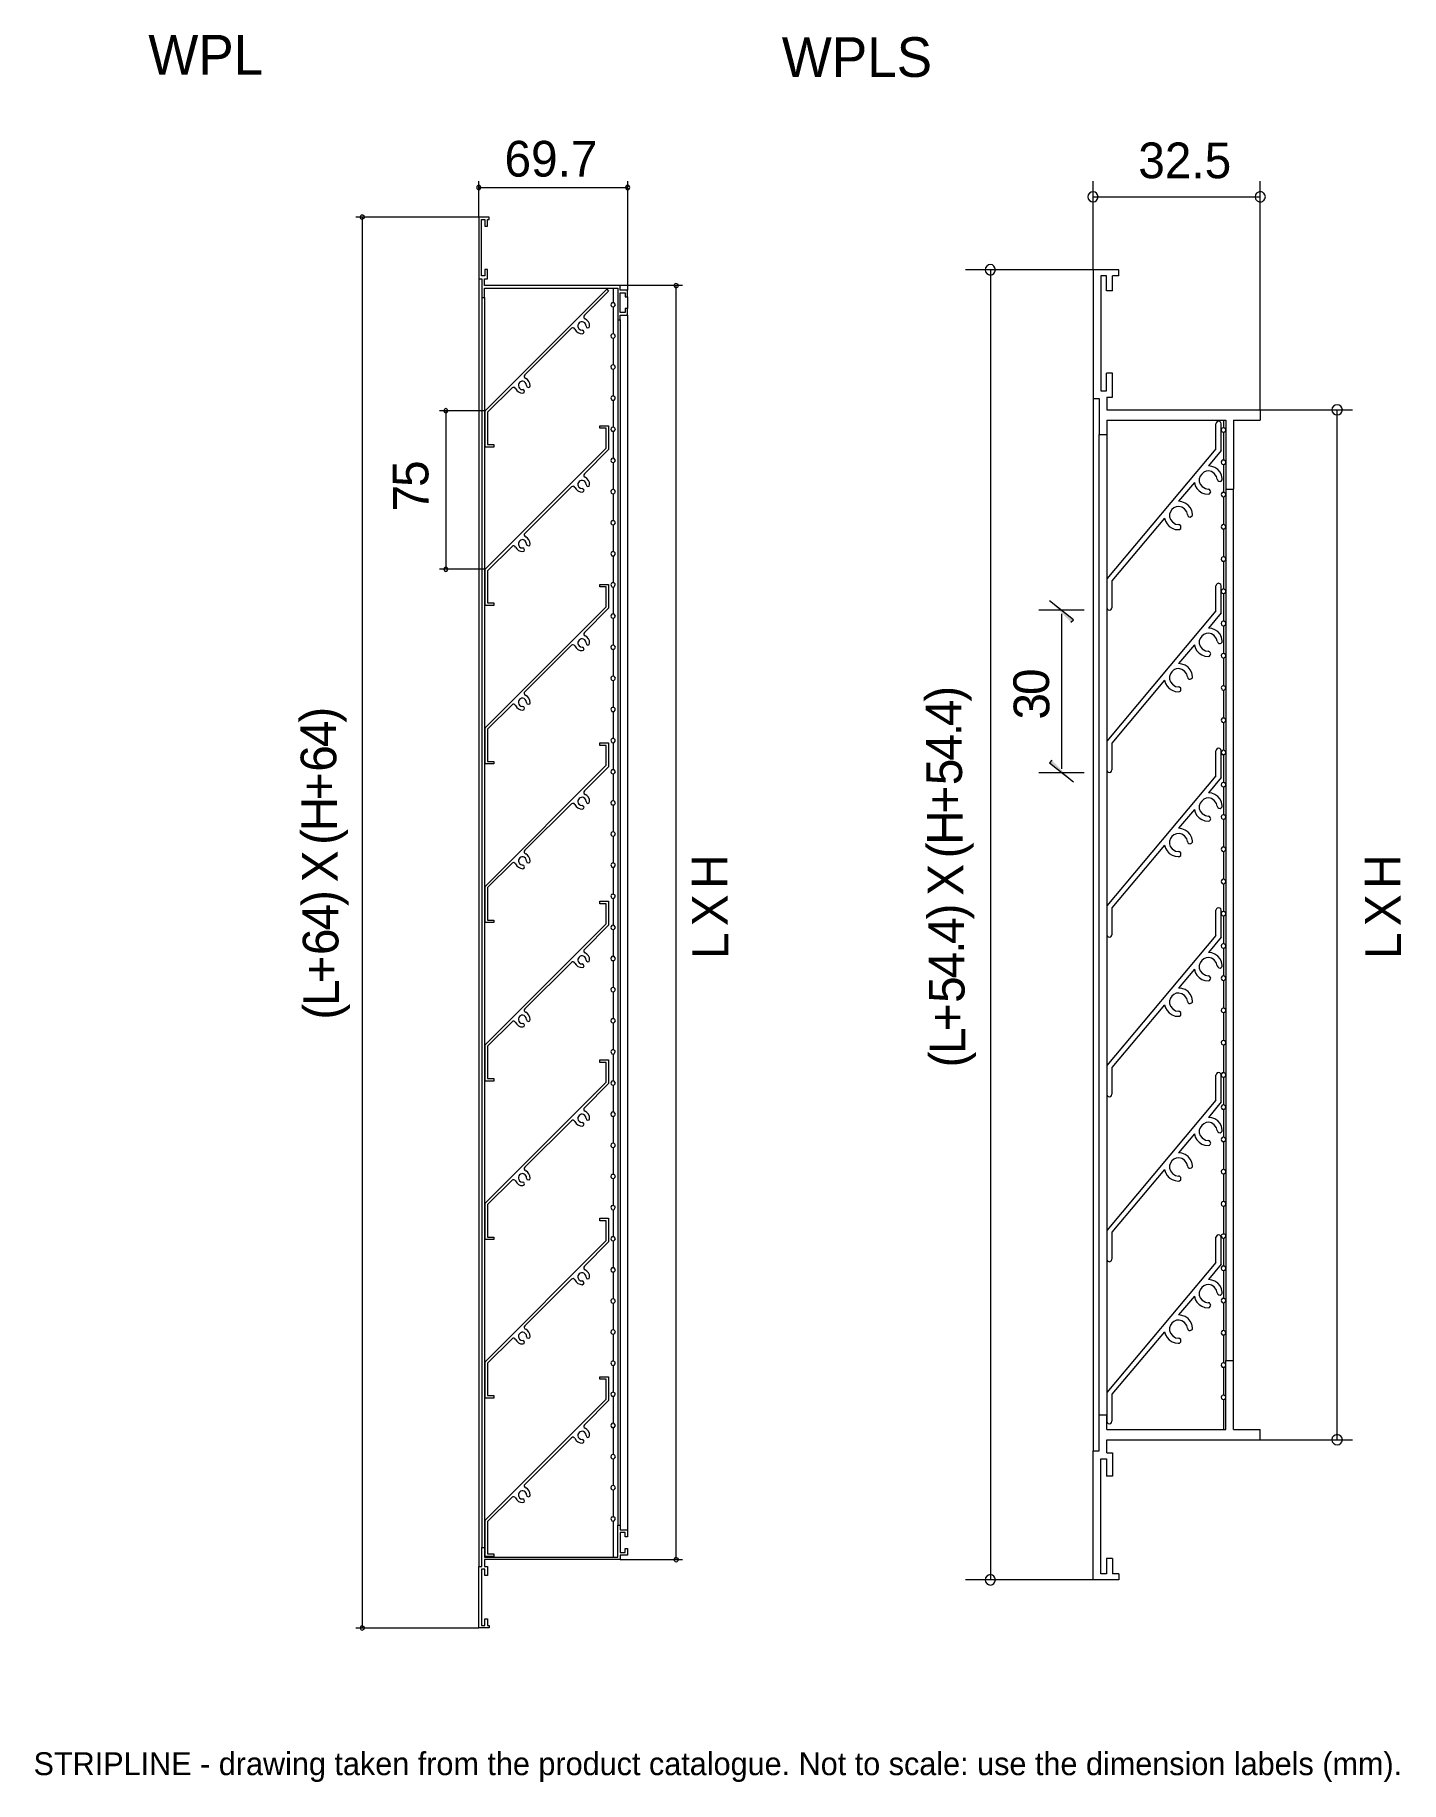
# Model space of a CAD drawing. Extents: x 0 to 239, y -13 to 292.
import ezdxf

# ---------------------------------------------------------------- set-up
doc = ezdxf.new("R2010")
doc.units = 0
for name, color, linetype in [('FILL', 8, 'Continuous'), ('GEOMETRY', 7, 'Continuous'), ('NOTE', 1, 'Continuous'), ('TEXT', 7, 'Continuous')]:
    doc.layers.add(name, color=color, linetype=linetype)

msp = doc.modelspace()

# ---------------------------------------------------------------- texts
at = {"layer": 'NOTE'}
msp.add_text('STRIPLINE - drawing taken from the product catalogue. Not to scale: use the dimension labels (mm).', height=4, dxfattribs=at).set_placement((0, -12))
at = {"layer": 'TEXT'}
for s, height, p in [('WPL', 6.936, (20.07, 285.3)), ('WPLS', 6.936, (130.84, 284.9)), ('69.7', 6.243, (82.36, 267.48)), ('32.5', 6.243, (193.19, 267.19))]:
    msp.add_text(s, height=height, dxfattribs=at).set_placement(p)
for s, p in [('5', (69.05, 213.22)), ('7', (69.1, 208.94)), ('0', (177.58, 176.84)), (')', (162.2, 175.66)), (')', (52.85, 172)), ('4', (162.25, 171.38)), ('3', (177.63, 172.55)), ('4', (52.9, 167.72)), ('.', (162.27, 169.65)), ('4', (162.32, 165.37)), ('6', (52.95, 163.43)), ('5', (162.37, 161.08)), ('+', (53.01, 158.45)), ('+', (162.43, 156.1)), ('H', (53.07, 153.01)), ('H', (162.49, 150.66)), ('(', (53.1, 150.64)), ('(', (162.52, 148.29)), ('X', (53.17, 144.1)), ('H', (121.33, 142.96)), ('X', (162.6, 141.75)), ('H', (239, 142.96)), (')', (53.22, 139.95)), ('X', (121.41, 136.42)), ('X', (239.07, 136.42)), ('4', (53.27, 135.67)), (')', (162.64, 137.6)), ('4', (162.69, 133.32)), ('6', (53.32, 131.38)), ('L', (121.47, 130.71)), ('L', (239.14, 130.71)), ('4', (162.76, 127.31)), ('.', (162.71, 131.59)), ('+', (53.38, 126.41)), ('L', (53.43, 122.46)), ('5', (162.81, 123.02)), ('(', (53.45, 120.09)), ('+', (162.87, 118.04)), ('L', (162.92, 114.1)), ('(', (162.95, 111.73))]:
    msp.add_text(s, height=6.24, rotation=90, dxfattribs=at).set_placement(p)

# ---------------------------------------------------------------- hatches: boundary and pattern name
at = {"layer": 'FILL'}
for points in [[(181.42, 189.55), (181.88, 190.01), (177.65, 193.33)], [(178.07, 165.43), (177.65, 164.97), (181.88, 161.65)]]:
    msp.add_hatch(color=7, dxfattribs=at).paths.add_polyline_path(points)

# ---------------------------------------------------------------- linework, layer by layer
at = {"layer": 'GEOMETRY', "lineweight": 13}
for points in [[(78.24, 265.55), (78.16, 265.74), (78.04, 265.9), (77.85, 265.94), (77.69, 265.9), (77.53, 265.74), (77.49, 265.55), (77.53, 265.39), (77.69, 265.24), (77.85, 265.19), (78.04, 265.24), (78.16, 265.39), (78.24, 265.55)], [(104.28, 265.55), (104.2, 265.74), (104.08, 265.9), (103.89, 265.94), (103.69, 265.9), (103.58, 265.74), (103.54, 265.55), (103.58, 265.39), (103.69, 265.24), (103.89, 265.19), (104.08, 265.24), (104.2, 265.39), (104.28, 265.55)], [(186.15, 263.95), (186.07, 264.3), (185.88, 264.56), (185.62, 264.75), (185.27, 264.83), (184.93, 264.75), (184.63, 264.56), (184.43, 264.3), (184.36, 263.95), (184.43, 263.61), (184.63, 263.31), (184.93, 263.12), (185.27, 263.04), (185.62, 263.12), (185.88, 263.31), (186.07, 263.61), (186.15, 263.95)], [(215.42, 263.95), (215.34, 264.3), (215.16, 264.56), (215.01, 264.66), (214.88, 264.74), (214.74, 264.79), (214.61, 264.82), (214.48, 264.83), (214.35, 264.81), (214.23, 264.78), (214.11, 264.72), (213.99, 264.64), (213.88, 264.55), (213.77, 264.43), (213.67, 264.3), (213.63, 263.95), (213.67, 263.61), (213.76, 263.47), (213.86, 263.35), (213.97, 263.24), (214.08, 263.16), (214.2, 263.1), (214.33, 263.06), (214.46, 263.04), (214.6, 263.05), (214.74, 263.08), (214.88, 263.13), (215.02, 263.21), (215.16, 263.31), (215.34, 263.61), (215.42, 263.95)], [(57.86, 260.39), (57.79, 260.58), (57.6, 260.71), (57.44, 260.76), (57.31, 260.73), (57.22, 260.65), (57.16, 260.54), (57.13, 260.4), (57.14, 260.27), (57.19, 260.15), (57.28, 260.07), (57.4, 260.03), (57.57, 260.07), (57.79, 260.19), (57.86, 260.39)], [(102.6, 248.42), (78.86, 248.42), (78.86, 249.63), (79.37, 249.63), (79.37, 251.23), (78.94, 251.23), (78.94, 250.1), (78.32, 250.1), (78.32, 259.96), (78.94, 259.96), (78.94, 258.78), (79.37, 258.78), (79.37, 259.96), (79.68, 259.96), (79.68, 260.39), (77.85, 260.39), (77.85, 249.63), (78.39, 249.63), (78.39, 246.31), (78.86, 246.31), (78.86, 247.99), (102.17, 247.99), (102.17, 242.44), (102.6, 242.44), (102.6, 243.22), (103.89, 243.22), (103.89, 244.43), (103.46, 244.43), (103.46, 243.69), (102.6, 243.69), (102.6, 247.17), (103.46, 247.17), (103.46, 246.46), (103.89, 246.46), (103.89, 247.64), (102.6, 247.64), (102.6, 248.42)], [(168.2, 251.19), (168.12, 251.53), (167.93, 251.83), (167.67, 252.02), (167.32, 252.1), (166.98, 252.02), (166.68, 251.83), (166.48, 251.53), (166.41, 251.19), (166.48, 250.84), (166.68, 250.54), (166.98, 250.34), (167.32, 250.27), (167.67, 250.34), (167.93, 250.54), (168.12, 250.84), (168.2, 251.19)], [(112.76, 248.42), (112.72, 248.62), (112.51, 248.74), (112.33, 248.77), (112.2, 248.74), (112.1, 248.66), (112.04, 248.55), (112.02, 248.42), (112.04, 248.29), (112.1, 248.18), (112.2, 248.1), (112.34, 248.07), (112.51, 248.11), (112.72, 248.23), (112.76, 248.42)], [(72.45, 226.52), (72.41, 226.72), (72.29, 226.84), (72.1, 226.91), (71.9, 226.84), (71.79, 226.72), (71.75, 226.52), (71.79, 226.33), (71.9, 226.21), (72.1, 226.17), (72.29, 226.21), (72.41, 226.33), (72.45, 226.52)], [(228.88, 226.67), (228.8, 227.02), (228.61, 227.32), (228.31, 227.52), (227.96, 227.59), (227.62, 227.52), (227.31, 227.32), (227.12, 227.02), (227.05, 226.67), (227.12, 226.33), (227.31, 226.07), (227.62, 225.88), (227.96, 225.8), (228.31, 225.88), (228.61, 226.07), (228.8, 226.33), (228.88, 226.67)], [(72.45, 198.84), (72.41, 199), (72.29, 199.15), (72.1, 199.19), (71.9, 199.15), (71.79, 199), (71.75, 198.84), (71.79, 198.64), (71.9, 198.48), (72.1, 198.45), (72.29, 198.48), (72.41, 198.64), (72.45, 198.84)], [(228.88, 46.62), (228.8, 47.01), (228.61, 47.27), (228.31, 47.46), (227.96, 47.54), (227.62, 47.46), (227.31, 47.27), (227.12, 47.01), (227.05, 46.62), (227.12, 46.28), (227.31, 46.02), (227.62, 45.82), (227.96, 45.75), (228.31, 45.82), (228.61, 46.02), (228.8, 46.28), (228.88, 46.62)], [(102.6, 25.69), (78.86, 25.69), (78.86, 24.48), (79.37, 24.48), (79.37, 22.88), (78.94, 22.88), (78.94, 24.01), (78.32, 24.01), (78.32, 14.16), (78.94, 14.16), (78.94, 15.33), (79.37, 15.33), (79.37, 14.16), (79.68, 14.16), (79.68, 13.73), (77.85, 13.73), (77.85, 24.48), (78.39, 24.48), (78.39, 27.8), (78.86, 27.8), (78.86, 26.13), (102.17, 26.13), (102.17, 31.68), (102.6, 31.68), (102.6, 30.89), (103.89, 30.89), (103.89, 29.68), (103.46, 29.68), (103.46, 30.42), (102.6, 30.42), (102.6, 26.94), (103.46, 26.94), (103.46, 27.65), (103.89, 27.65), (103.89, 26.47), (102.6, 26.47), (102.6, 25.69)], [(112.76, 25.69), (112.72, 25.89), (112.5, 26.01), (112.31, 26.04), (112.18, 26.01), (112.09, 25.92), (112.04, 25.81), (112.03, 25.67), (112.05, 25.54), (112.12, 25.42), (112.22, 25.35), (112.36, 25.32), (112.53, 25.36), (112.72, 25.5), (112.76, 25.69)], [(168.2, 22.16), (168.12, 22.5), (167.93, 22.8), (167.67, 22.99), (167.32, 23.07), (166.98, 22.99), (166.68, 22.8), (166.48, 22.5), (166.41, 22.16), (166.48, 21.81), (166.68, 21.5), (166.98, 21.31), (167.32, 21.24), (167.67, 21.31), (167.93, 21.5), (168.12, 21.81), (168.2, 22.16)], [(57.86, 13.73), (57.79, 13.92), (57.58, 14.05), (57.41, 14.08), (57.28, 14.05), (57.2, 13.97), (57.15, 13.85), (57.13, 13.71), (57.16, 13.58), (57.22, 13.46), (57.31, 13.38), (57.44, 13.36), (57.6, 13.4), (57.79, 13.53), (57.86, 13.73)]]:
    msp.add_lwpolyline(points, close=True, dxfattribs=at)
for points in [[(77.85, 260.39), (77.85, 266.68)], [(103.89, 266.68), (103.89, 247.64)], [(185.27, 251.19), (185.27, 266.66)], [(214.51, 226.67), (214.51, 266.66)], [(77.85, 265.55), (103.89, 265.55)], [(185.27, 263.95), (214.51, 263.95)], [(77.85, 260.39), (56.38, 260.39)], [(57.47, 260.39), (57.47, 13.73)], [(185.27, 251.19), (162.98, 251.19)], [(167.32, 251.19), (167.32, 22.16)], [(189.77, 251.19), (185.27, 251.19)], [(185.27, 251.19), (185.27, 228.66)], [(189.77, 250.12), (189.77, 251.19)], [(77.85, 249.63), (77.85, 24.48)], [(84.26, 230.43), (84.18, 230.59), (83.99, 230.63), (83.83, 230.63), (83.67, 230.55), (79.41, 226.29), (79.41, 220.62), (80.47, 220.62), (80.47, 220.19), (78.98, 220.19), (78.98, 226.52), (100.25, 247.79), (100.56, 247.44)], [(100.56, 247.44), (96.34, 243.22), (96.22, 243.06), (96.22, 242.87), (96.3, 242.71), (96.46, 242.6)], [(101.35, 247.99), (101.35, 245.45)], [(113.51, 248.42), (102.6, 248.42)], [(112.37, 25.69), (112.37, 248.42)], [(186.61, 250.12), (186.61, 230.03)], [(187.6, 250.12), (186.61, 250.12)], [(187.6, 247.49), (187.6, 250.12)], [(188.66, 247.49), (187.6, 247.49)], [(188.66, 247.49), (188.66, 250.12)], [(189.77, 250.12), (188.67, 250.12)], [(78.39, 246.31), (78.39, 27.8)], [(78.86, 246.31), (78.86, 27.8)], [(101.35, 244.7), (101.54, 244.75), (101.66, 244.86), (101.74, 245.06), (101.66, 245.25), (101.54, 245.41), (101.35, 245.45), (101.15, 245.41), (101.03, 245.25), (100.95, 245.06), (101.03, 244.86), (101.15, 244.75), (101.35, 244.7), (101.35, 240.01)], [(103.89, 246.46), (103.89, 244.43)], [(96.61, 241.34), (96.57, 241.62), (96.4, 241.88), (96.19, 242.03), (95.98, 242.1), (95.77, 242.08), (95.57, 242.01), (95.4, 241.88), (95.27, 241.71), (95.19, 241.51), (95.17, 241.29), (95.23, 241.08), (95.38, 240.87), (95.64, 240.68), (95.91, 240.64)], [(97.24, 241.3), (97.2, 241.73), (97.05, 242.09), (96.77, 242.4), (96.46, 242.6)], [(96.61, 241.34), (96.69, 241.11), (96.93, 241.03), (97.16, 241.11), (97.24, 241.3)], [(102.17, 242.44), (102.17, 31.68)], [(102.6, 242.44), (102.6, 30.89)], [(103.89, 243.22), (103.89, 30.89)], [(94.66, 240.83), (94.54, 240.95), (94.39, 241.03), (94.23, 241.03), (94.07, 240.95), (85.94, 232.82), (85.82, 232.66), (85.82, 232.47), (85.9, 232.31), (86.06, 232.19)], [(94.66, 240.83), (94.89, 240.48), (95.17, 240.21), (95.56, 240.05), (95.95, 240.01)], [(95.95, 240.01), (96.18, 240.13), (96.26, 240.33), (96.14, 240.56), (95.91, 240.64)], [(101.35, 239.23), (101.54, 239.31), (101.66, 239.43), (101.74, 239.62), (101.66, 239.82), (101.54, 239.94), (101.35, 240.01), (101.15, 239.94), (101.03, 239.82), (100.95, 239.62), (101.03, 239.43), (101.15, 239.31), (101.35, 239.23), (101.35, 234.54)], [(86.84, 230.9), (86.8, 231.33), (86.64, 231.68), (86.37, 232), (86.06, 232.19)], [(101.35, 233.8), (101.54, 233.87), (101.66, 233.99), (101.74, 234.19), (101.66, 234.38), (101.54, 234.5), (101.35, 234.54), (101.15, 234.5), (101.03, 234.38), (100.95, 234.19), (101.03, 233.99), (101.15, 233.87), (101.35, 233.8), (101.35, 229.11)], [(187.6, 230.03), (187.6, 233.08)], [(188.66, 233.08), (187.6, 233.08)], [(188.66, 228.93), (188.66, 233.08)], [(84.26, 230.43), (84.49, 230.08), (84.81, 229.85), (85.16, 229.66), (85.55, 229.61)], [(86.21, 230.94), (86.17, 231.22), (85.99, 231.48), (85.78, 231.64), (85.57, 231.7), (85.36, 231.69), (85.17, 231.61), (85, 231.47), (84.88, 231.3), (84.8, 231.1), (84.79, 230.88), (84.85, 230.66), (84.99, 230.46), (85.24, 230.28), (85.55, 230.24)], [(85.55, 229.61), (85.78, 229.73), (85.86, 229.97), (85.75, 230.16), (85.55, 230.24)], [(86.21, 230.94), (86.29, 230.71), (86.53, 230.63), (86.76, 230.71), (86.84, 230.9)], [(101.35, 228.36), (101.54, 228.4), (101.68, 228.61), (101.72, 228.79), (101.69, 228.92), (101.61, 229.02), (101.49, 229.08), (101.35, 229.09), (101.21, 229.08), (101.09, 229.02), (101, 228.92), (100.97, 228.79), (101.02, 228.61), (101.15, 228.4), (101.35, 228.36), (101.35, 223.67)], [(186.61, 230.03), (187.6, 230.03)], [(78.98, 226.52), (71, 226.52)], [(72.1, 226.52), (72.1, 198.84)], [(185.27, 228.66), (186.34, 228.66)], [(185.27, 228.66), (185.27, 44.68)], [(186.34, 228.66), (186.34, 222.37)], [(187.67, 228.93), (188.66, 228.93)], [(187.67, 228.93), (187.67, 226.67)], [(187.67, 226.67), (214.51, 226.67)], [(214.51, 226.67), (214.51, 224.89)], [(214.51, 226.67), (230.67, 226.67)], [(227.96, 46.62), (227.96, 226.67)], [(84.26, 202.71), (84.18, 202.87), (83.99, 202.95), (83.83, 202.95), (83.67, 202.83), (79.41, 198.56), (79.41, 192.94), (80.47, 192.94), (80.47, 192.47), (78.98, 192.47), (78.98, 198.84), (100.13, 219.99), (100.13, 223.47), (99.04, 223.47), (99.04, 223.9), (100.56, 223.9), (100.56, 219.76), (96.34, 215.5)], [(101.35, 222.93), (101.54, 222.97), (101.66, 223.12), (101.74, 223.28), (101.66, 223.47), (101.54, 223.63), (101.35, 223.67), (101.15, 223.63), (101.03, 223.47), (100.95, 223.28), (101.03, 223.12), (101.15, 222.97), (101.35, 222.93), (101.35, 218.23)], [(187.67, 224.89), (208.49, 224.89)], [(187.67, 224.89), (187.67, 222.37)], [(207.69, 224.27), (207.61, 224.5), (207.45, 224.66), (207.23, 224.73), (207, 224.66), (206.85, 224.5), (206.77, 224.27)], [(206.77, 219.89), (206.77, 224.27)], [(207.69, 219.59), (207.69, 224.27)], [(208.07, 222.79), (208.25, 222.83), (208.41, 222.98), (208.49, 223.17), (208.41, 223.36), (208.25, 223.52), (208.07, 223.55), (207.88, 223.52), (207.76, 223.36), (207.69, 223.17), (207.76, 222.98), (207.88, 222.83), (208.07, 222.79), (208.07, 217.91)], [(208.07, 224.89), (208.07, 223.55)], [(208.49, 224.89), (208.49, 212.84)], [(209.82, 224.89), (214.51, 224.89)], [(209.82, 224.89), (209.82, 212.84)], [(186.34, 222.37), (187.67, 222.37)], [(186.34, 50.97), (186.34, 222.37)], [(187.67, 222.37), (187.67, 50.97)], [(101.35, 217.49), (101.54, 217.53), (101.66, 217.65), (101.74, 217.84), (101.66, 218.04), (101.54, 218.19), (101.35, 218.23), (101.15, 218.19), (101.03, 218.04), (100.95, 217.84), (101.03, 217.65), (101.15, 217.53), (101.35, 217.49), (101.35, 212.8)], [(206.77, 219.89), (187.67, 197.14)], [(207.69, 219.59), (205.44, 216.88)], [(207.87, 214.67), (207.76, 215.28), (207.49, 215.82), (207.07, 216.27), (206.58, 216.61), (206.05, 216.81), (205.44, 216.88)], [(208.07, 217.15), (208.25, 217.19), (208.41, 217.34), (208.49, 217.53), (208.41, 217.72), (208.25, 217.87), (208.07, 217.91), (207.88, 217.87), (207.76, 217.72), (207.69, 217.53), (207.76, 217.34), (207.88, 217.19), (208.07, 217.15), (208.07, 212.27)], [(96.61, 213.62), (96.57, 213.93), (96.4, 214.17), (96.21, 214.31), (95.99, 214.37), (95.78, 214.36), (95.58, 214.29), (95.41, 214.16), (95.27, 214), (95.19, 213.81), (95.17, 213.6), (95.23, 213.39), (95.38, 213.19), (95.64, 213), (95.91, 212.95)], [(96.34, 215.5), (96.22, 215.34), (96.22, 215.18), (96.3, 214.99), (96.46, 214.91)], [(97.24, 213.62), (97.2, 214.01), (97.05, 214.36), (96.77, 214.68), (96.46, 214.91)], [(203, 213.98), (200.21, 210.71)], [(203, 213.98), (203.15, 213.41), (203.45, 212.96), (203.83, 212.54), (204.29, 212.19), (204.83, 212), (205.4, 211.93)], [(207, 214.6), (206.85, 215.05), (206.45, 215.59), (206, 215.91), (205.53, 216.03), (205.07, 215.97), (204.65, 215.78), (204.29, 215.47), (204.02, 215.09), (203.86, 214.65), (203.85, 214.18), (204, 213.72), (204.36, 213.29), (204.94, 212.92), (205.4, 212.84)], [(207, 214.6), (207.07, 214.37), (207.27, 214.21), (207.49, 214.17), (207.69, 214.25), (207.84, 214.44), (207.87, 214.67)], [(94.66, 213.11), (94.54, 213.27), (94.39, 213.35), (94.23, 213.31), (94.07, 213.23), (85.94, 205.1), (85.82, 204.94), (85.82, 204.78), (85.9, 204.59), (86.06, 204.51)], [(94.66, 213.11), (94.89, 212.8), (95.17, 212.52), (95.56, 212.37), (95.95, 212.33)], [(95.95, 212.33), (96.18, 212.4), (96.26, 212.64), (96.14, 212.84), (95.91, 212.95)], [(96.61, 213.62), (96.69, 213.42), (96.93, 213.31), (97.16, 213.38), (97.24, 213.62)], [(101.35, 212.02), (101.54, 212.09), (101.66, 212.21), (101.74, 212.41), (101.66, 212.6), (101.54, 212.72), (101.35, 212.8), (101.15, 212.72), (101.03, 212.6), (100.95, 212.41), (101.03, 212.21), (101.15, 212.09), (101.35, 212.02), (101.35, 207.32)], [(205.4, 211.93), (205.63, 212), (205.78, 212.16), (205.86, 212.38), (205.78, 212.61), (205.63, 212.77), (205.4, 212.84)], [(208.07, 211.51), (208.25, 211.55), (208.41, 211.7), (208.49, 211.89), (208.41, 212.08), (208.25, 212.23), (208.07, 212.27), (207.88, 212.23), (207.76, 212.08), (207.69, 211.89), (207.76, 211.7), (207.88, 211.55), (208.07, 211.51), (208.07, 206.63)], [(208.49, 212.84), (209.82, 212.84)], [(208.49, 212.84), (208.49, 60.5)], [(209.82, 60.5), (209.82, 212.84)], [(197.77, 207.77), (188.59, 196.8)], [(197.77, 207.77), (197.93, 207.24), (198.23, 206.75), (198.61, 206.33), (199.11, 206.02), (199.64, 205.79), (200.18, 205.76), (200.41, 205.79), (200.6, 205.94), (200.63, 206.17), (200.6, 206.4), (200.41, 206.59), (200.21, 206.63)], [(201.78, 208.38), (201.66, 208.84), (201.24, 209.38), (200.78, 209.69), (200.3, 209.81), (199.84, 209.76), (199.42, 209.57), (199.06, 209.28), (198.8, 208.89), (198.65, 208.46), (198.64, 207.99), (198.8, 207.53), (199.15, 207.09), (199.72, 206.71), (200.21, 206.63)], [(202.69, 208.46), (202.54, 209.07), (202.27, 209.6), (201.89, 210.06), (201.39, 210.4), (200.82, 210.63), (200.21, 210.71)], [(201.78, 208.38), (201.85, 208.16), (202.04, 208), (202.27, 207.96), (202.5, 208.08), (202.65, 208.23), (202.69, 208.46)], [(101.35, 206.58), (101.54, 206.66), (101.66, 206.78), (101.74, 206.97), (101.66, 207.17), (101.54, 207.28), (101.35, 207.32), (101.15, 207.28), (101.03, 207.17), (100.95, 206.97), (101.03, 206.78), (101.15, 206.66), (101.35, 206.58), (101.35, 201.89)], [(208.07, 205.87), (208.25, 205.91), (208.41, 206.06), (208.49, 206.25), (208.41, 206.44), (208.25, 206.59), (208.07, 206.63), (207.88, 206.59), (207.76, 206.44), (207.69, 206.25), (207.76, 206.06), (207.88, 205.91), (208.07, 205.87), (208.07, 200.99)], [(84.26, 202.71), (84.49, 202.4), (84.81, 202.12), (85.16, 201.97), (85.55, 201.93)], [(86.21, 203.22), (86.17, 203.53), (85.98, 203.79), (85.78, 203.94), (85.56, 204), (85.36, 203.98), (85.17, 203.89), (85, 203.76), (84.88, 203.59), (84.81, 203.39), (84.79, 203.18), (84.85, 202.96), (85, 202.77), (85.24, 202.59), (85.55, 202.55)], [(85.55, 201.93), (85.78, 202.01), (85.86, 202.24), (85.75, 202.48), (85.55, 202.55)], [(86.84, 203.22), (86.8, 203.61), (86.64, 203.96), (86.37, 204.28), (86.06, 204.51)], [(86.21, 203.22), (86.29, 203.02), (86.53, 202.9), (86.76, 202.98), (86.84, 203.22)], [(101.35, 201.15), (101.54, 201.19), (101.68, 201.4), (101.72, 201.57), (101.69, 201.7), (101.61, 201.8), (101.49, 201.86), (101.35, 201.88), (101.21, 201.86), (101.09, 201.8), (101, 201.71), (100.97, 201.57), (101.02, 201.4), (101.15, 201.19), (101.35, 201.15), (101.35, 196.45)], [(78.98, 198.84), (71, 198.84)], [(208.07, 200.23), (208.25, 200.26), (208.41, 200.41), (208.49, 200.61), (208.41, 200.8), (208.25, 200.95), (208.07, 200.99), (207.88, 200.95), (207.76, 200.8), (207.69, 200.61), (207.76, 200.41), (207.88, 200.26), (208.07, 200.23), (208.07, 195.39)], [(84.26, 175.03), (84.18, 175.14), (83.99, 175.22), (83.83, 175.22), (83.67, 175.14), (79.41, 170.88), (79.41, 165.21), (80.47, 165.21), (80.47, 164.78), (78.98, 164.78), (78.98, 171.12), (100.13, 192.27), (100.13, 195.75), (99.04, 195.75), (99.04, 196.18), (100.56, 196.18), (100.56, 192.03), (96.34, 187.77)], [(101.35, 195.71), (101.54, 195.75), (101.67, 195.96), (101.72, 196.14), (101.69, 196.27), (101.6, 196.37), (101.49, 196.43), (101.35, 196.45), (101.21, 196.43), (101.09, 196.37), (101, 196.27), (100.98, 196.14), (101.02, 195.96), (101.15, 195.75), (101.35, 195.71), (101.35, 191.02)], [(187.67, 197.14), (187.67, 192.11)], [(188.59, 196.8), (188.59, 192.11)], [(207.69, 195.92), (207.61, 196.15), (207.45, 196.3), (207.23, 196.38), (207, 196.3), (206.85, 196.15), (206.77, 195.92)], [(206.77, 191.53), (206.77, 195.92)], [(207.69, 191.23), (207.69, 195.92)], [(181.42, 189.55), (181.88, 190.01), (177.65, 193.33)], [(208.07, 194.59), (208.25, 194.62), (208.41, 194.78), (208.49, 194.97), (208.41, 195.16), (208.25, 195.31), (208.07, 195.39), (207.88, 195.31), (207.76, 195.16), (207.69, 194.97), (207.76, 194.78), (207.88, 194.62), (208.07, 194.59), (208.07, 189.75)], [(101.35, 190.27), (101.54, 190.32), (101.66, 190.47), (101.74, 190.63), (101.66, 190.82), (101.54, 190.98), (101.35, 191.02), (101.15, 190.98), (101.03, 190.82), (100.95, 190.63), (101.03, 190.47), (101.15, 190.32), (101.35, 190.27), (101.35, 185.58)], [(183.71, 191.65), (175.82, 191.65)], [(179.74, 191.04), (179.74, 163.94)], [(187.67, 192.11), (187.75, 191.88), (187.9, 191.73), (188.13, 191.65), (188.36, 191.73), (188.51, 191.88), (188.59, 192.11)], [(206.77, 191.53), (187.67, 168.78)], [(207.69, 191.23), (205.44, 188.53)], [(208.07, 188.94), (208.25, 189.02), (208.41, 189.13), (208.49, 189.33), (208.41, 189.55), (208.25, 189.67), (208.07, 189.75), (207.88, 189.67), (207.76, 189.55), (207.69, 189.33), (207.76, 189.13), (207.88, 189.02), (208.07, 188.94), (208.07, 184.1)], [(96.61, 185.94), (96.57, 186.21), (96.39, 186.46), (96.19, 186.61), (95.98, 186.67), (95.77, 186.65), (95.57, 186.57), (95.4, 186.44), (95.27, 186.27), (95.19, 186.07), (95.18, 185.86), (95.24, 185.65), (95.39, 185.45), (95.64, 185.27), (95.91, 185.23)], [(96.34, 187.77), (96.22, 187.62), (96.22, 187.46), (96.3, 187.3), (96.46, 187.19)], [(97.24, 185.9), (97.2, 186.29), (97.05, 186.68), (96.77, 186.99), (96.46, 187.19)], [(207, 186.24), (206.85, 186.69), (206.45, 187.24), (206, 187.55), (205.53, 187.67), (205.08, 187.62), (204.65, 187.42), (204.29, 187.12), (204.02, 186.73), (203.86, 186.29), (203.85, 185.82), (204, 185.36), (204.36, 184.93), (204.94, 184.56), (205.4, 184.48)], [(207.87, 186.32), (207.76, 186.92), (207.49, 187.46), (207.07, 187.92), (206.58, 188.26), (206.05, 188.45), (205.44, 188.52)], [(94.66, 185.43), (94.54, 185.55), (94.39, 185.62), (94.23, 185.62), (94.07, 185.55), (85.94, 177.37), (85.82, 177.26), (85.82, 177.06), (85.9, 176.9), (86.06, 176.78)], [(94.66, 185.43), (94.89, 185.08), (95.17, 184.8), (95.56, 184.65), (95.95, 184.6)], [(95.95, 184.6), (96.18, 184.68), (96.26, 184.92), (96.14, 185.15), (95.91, 185.23)], [(96.61, 185.94), (96.69, 185.7), (96.93, 185.58), (97.16, 185.7), (97.24, 185.9)], [(101.35, 184.84), (101.54, 184.88), (101.66, 185), (101.74, 185.19), (101.66, 185.39), (101.54, 185.51), (101.35, 185.58), (101.15, 185.51), (101.03, 185.39), (100.95, 185.19), (101.03, 185), (101.15, 184.88), (101.35, 184.84), (101.35, 180.15)], [(203, 185.63), (200.21, 182.35)], [(203, 185.63), (203.15, 185.06), (203.45, 184.56), (203.83, 184.18), (204.29, 183.84), (204.83, 183.65), (205.4, 183.57)], [(205.4, 183.57), (205.63, 183.64), (205.78, 183.8), (205.86, 184.03), (205.78, 184.26), (205.63, 184.41), (205.4, 184.48)], [(207, 186.24), (207.07, 186.01), (207.27, 185.86), (207.49, 185.82), (207.69, 185.89), (207.84, 186.09), (207.87, 186.32)], [(208.07, 183.31), (208.25, 183.38), (208.41, 183.49), (208.49, 183.72), (208.41, 183.91), (208.25, 184.03), (208.07, 184.1), (207.88, 184.03), (207.76, 183.91), (207.69, 183.72), (207.76, 183.49), (207.88, 183.38), (208.07, 183.31), (208.07, 178.46)], [(201.78, 180.02), (201.66, 180.48), (201.24, 181.02), (200.78, 181.33), (200.3, 181.45), (199.84, 181.41), (199.42, 181.22), (199.06, 180.92), (198.8, 180.54), (198.65, 180.1), (198.64, 179.63), (198.8, 179.17), (199.15, 178.73), (199.72, 178.35), (200.21, 178.28)], [(202.69, 180.1), (202.54, 180.71), (202.27, 181.25), (201.89, 181.7), (201.39, 182.04), (200.82, 182.24), (200.21, 182.35)], [(101.35, 179.37), (101.54, 179.44), (101.66, 179.56), (101.74, 179.76), (101.66, 179.95), (101.54, 180.07), (101.35, 180.15), (101.15, 180.07), (101.03, 179.95), (100.95, 179.76), (101.03, 179.56), (101.15, 179.44), (101.35, 179.37), (101.35, 174.67)], [(197.77, 179.42), (188.59, 168.44)], [(197.77, 179.42), (197.93, 178.88), (198.23, 178.39), (198.61, 177.97), (199.11, 177.66), (199.64, 177.44), (200.18, 177.4), (200.41, 177.44), (200.6, 177.59), (200.63, 177.81), (200.6, 178.04), (200.41, 178.23), (200.21, 178.28)], [(201.78, 180.02), (201.85, 179.8), (202.04, 179.64), (202.27, 179.61), (202.5, 179.72), (202.65, 179.87), (202.69, 180.1)], [(208.07, 177.66), (208.25, 177.73), (208.42, 177.93), (208.48, 178.09), (208.46, 178.22), (208.38, 178.33), (208.25, 178.39), (208.11, 178.43), (207.96, 178.42), (207.83, 178.37), (207.73, 178.28), (207.7, 178.15), (207.74, 177.96), (207.88, 177.73), (208.07, 177.66), (208.07, 172.82)], [(84.26, 175.03), (84.49, 174.67), (84.81, 174.4), (85.16, 174.24), (85.55, 174.2)], [(86.21, 175.53), (86.17, 175.81), (85.98, 176.07), (85.77, 176.22), (85.56, 176.28), (85.35, 176.27), (85.16, 176.19), (85, 176.06), (84.88, 175.88), (84.8, 175.68), (84.79, 175.47), (84.85, 175.26), (85, 175.05), (85.24, 174.87), (85.55, 174.83)], [(85.55, 174.2), (85.78, 174.32), (85.86, 174.52), (85.75, 174.75), (85.55, 174.83)], [(86.84, 175.49), (86.8, 175.89), (86.64, 176.28), (86.37, 176.59), (86.06, 176.78)], [(86.21, 175.53), (86.29, 175.3), (86.53, 175.22), (86.76, 175.3), (86.84, 175.49)], [(101.35, 173.93), (101.54, 173.97), (101.68, 174.18), (101.73, 174.35), (101.7, 174.49), (101.61, 174.59), (101.49, 174.65), (101.35, 174.66), (101.2, 174.65), (101.08, 174.59), (100.99, 174.49), (100.96, 174.36), (101.01, 174.18), (101.15, 173.97), (101.35, 173.93), (101.35, 169.24)], [(208.07, 172.06), (208.25, 172.1), (208.41, 172.25), (208.49, 172.44), (208.41, 172.63), (208.25, 172.79), (208.07, 172.82), (207.88, 172.79), (207.76, 172.63), (207.69, 172.44), (207.76, 172.25), (207.88, 172.1), (208.07, 172.06), (208.07, 167.18)], [(84.26, 147.3), (84.18, 147.46), (83.99, 147.54), (83.83, 147.5), (83.67, 147.42), (79.41, 143.16), (79.41, 137.49), (80.47, 137.49), (80.47, 137.05), (78.98, 137.05), (78.98, 143.39), (100.13, 164.55), (100.13, 168.03), (99.04, 168.03), (99.04, 168.49), (100.56, 168.49), (100.56, 164.31), (96.34, 160.09)], [(101.35, 168.49), (101.54, 168.54), (101.68, 168.75), (101.72, 168.92), (101.69, 169.05), (101.61, 169.15), (101.49, 169.21), (101.35, 169.23), (101.21, 169.21), (101.09, 169.15), (101, 169.06), (100.97, 168.92), (101.02, 168.75), (101.15, 168.54), (101.35, 168.49), (101.35, 163.8)], [(187.67, 168.78), (187.67, 163.75)], [(188.59, 168.44), (188.59, 163.75)], [(178.07, 165.43), (177.65, 164.97), (181.88, 161.65)], [(207.69, 167.11), (207.61, 167.33), (207.45, 167.49), (207.23, 167.57), (207, 167.49), (206.85, 167.33), (206.77, 167.11)], [(206.77, 162.72), (206.77, 167.11)], [(208.07, 166.42), (208.25, 166.46), (208.41, 166.61), (208.49, 166.8), (208.41, 166.99), (208.25, 167.14), (208.07, 167.18), (207.88, 167.14), (207.76, 166.99), (207.69, 166.8), (207.76, 166.61), (207.88, 166.46), (208.07, 166.42), (208.07, 161.54)], [(207.69, 162.41), (207.69, 167.1)], [(101.35, 163.06), (101.54, 163.1), (101.66, 163.25), (101.74, 163.41), (101.66, 163.61), (101.54, 163.76), (101.35, 163.8), (101.15, 163.76), (101.03, 163.61), (100.95, 163.41), (101.03, 163.25), (101.15, 163.1), (101.35, 163.06), (101.35, 158.37)], [(175.82, 163.29), (183.71, 163.29)], [(187.67, 163.75), (187.75, 163.52), (187.9, 163.37), (188.13, 163.29), (188.36, 163.37), (188.51, 163.52), (188.59, 163.75)], [(206.77, 162.72), (187.67, 139.97)], [(207.69, 162.41), (205.44, 159.75)], [(96.61, 158.21), (96.57, 158.49), (96.4, 158.75), (96.2, 158.9), (95.99, 158.97), (95.78, 158.95), (95.58, 158.87), (95.4, 158.74), (95.27, 158.57), (95.18, 158.37), (95.17, 158.16), (95.23, 157.95), (95.38, 157.75), (95.64, 157.59), (95.91, 157.51)], [(96.34, 160.09), (96.22, 159.93), (96.22, 159.74), (96.3, 159.58), (96.46, 159.46)], [(97.24, 158.21), (97.2, 158.6), (97.05, 158.96), (96.77, 159.27), (96.46, 159.46)], [(207, 157.43), (206.85, 157.88), (206.45, 158.42), (206, 158.74), (205.53, 158.85), (205.08, 158.8), (204.65, 158.61), (204.29, 158.31), (204.02, 157.92), (203.86, 157.48), (203.85, 157.01), (204, 156.55), (204.36, 156.12), (204.94, 155.75), (205.4, 155.67)], [(207.87, 157.5), (207.76, 158.11), (207.49, 158.64), (207.07, 159.1), (206.58, 159.44), (206.05, 159.67), (205.44, 159.75)], [(208.07, 160.78), (208.25, 160.82), (208.41, 160.97), (208.49, 161.16), (208.41, 161.35), (208.25, 161.5), (208.07, 161.54), (207.88, 161.5), (207.76, 161.35), (207.69, 161.16), (207.76, 160.97), (207.88, 160.82), (208.07, 160.78), (208.07, 155.9)], [(94.66, 157.7), (94.54, 157.86), (94.39, 157.9), (94.23, 157.9), (94.07, 157.82), (85.94, 149.69), (85.82, 149.53), (85.82, 149.33), (85.9, 149.18), (86.06, 149.06)], [(94.66, 157.7), (94.89, 157.35), (95.17, 157.12), (95.56, 156.92), (95.95, 156.88)], [(95.95, 156.88), (96.18, 157), (96.26, 157.23), (96.14, 157.43), (95.91, 157.51)], [(96.61, 158.21), (96.69, 157.98), (96.93, 157.9), (97.16, 157.98), (97.24, 158.21)], [(101.35, 157.62), (101.54, 157.66), (101.66, 157.78), (101.74, 157.98), (101.66, 158.17), (101.54, 158.29), (101.35, 158.37), (101.15, 158.29), (101.03, 158.17), (100.95, 157.98), (101.03, 157.78), (101.15, 157.66), (101.35, 157.62), (101.35, 152.93)], [(203, 156.81), (200.21, 153.54)], [(203, 156.81), (203.15, 156.28), (203.45, 155.79), (203.83, 155.37), (204.29, 155.06), (204.83, 154.83), (205.4, 154.79)], [(207, 157.43), (207.07, 157.19), (207.27, 157.04), (207.49, 157.01), (207.69, 157.12), (207.84, 157.27), (207.87, 157.5)], [(208.07, 155.14), (208.25, 155.17), (208.41, 155.33), (208.49, 155.52), (208.41, 155.71), (208.25, 155.86), (208.07, 155.9), (207.88, 155.86), (207.76, 155.71), (207.69, 155.52), (207.76, 155.33), (207.88, 155.17), (208.07, 155.14), (208.07, 150.26)], [(101.35, 152.15), (101.54, 152.23), (101.66, 152.35), (101.74, 152.54), (101.66, 152.74), (101.54, 152.85), (101.35, 152.93), (101.15, 152.85), (101.03, 152.74), (100.95, 152.54), (101.03, 152.35), (101.15, 152.23), (101.35, 152.15), (101.35, 147.46)], [(202.69, 151.33), (202.54, 151.9), (202.27, 152.43), (201.89, 152.89), (201.39, 153.23), (200.82, 153.46), (200.21, 153.54)], [(205.4, 154.79), (205.63, 154.83), (205.78, 154.98), (205.86, 155.21), (205.78, 155.44), (205.63, 155.63), (205.4, 155.67)], [(197.77, 150.6), (188.59, 139.66)], [(197.77, 150.6), (197.93, 150.07), (198.23, 149.57), (198.61, 149.15), (199.11, 148.85), (199.64, 148.66), (200.18, 148.58), (200.41, 148.62), (200.6, 148.81), (200.63, 149.04), (200.6, 149.23), (200.41, 149.42), (200.21, 149.46)], [(201.78, 151.21), (201.66, 151.67), (201.24, 152.2), (200.78, 152.52), (200.31, 152.64), (199.85, 152.59), (199.43, 152.41), (199.07, 152.12), (198.8, 151.74), (198.64, 151.3), (198.63, 150.84), (198.79, 150.37), (199.14, 149.93), (199.72, 149.53), (200.21, 149.46)], [(201.78, 151.21), (201.85, 150.98), (202.04, 150.87), (202.27, 150.83), (202.5, 150.91), (202.65, 151.09), (202.69, 151.33)], [(208.07, 149.49), (208.25, 149.53), (208.41, 149.69), (208.49, 149.88), (208.41, 150.07), (208.25, 150.22), (208.07, 150.26), (207.88, 150.22), (207.76, 150.07), (207.69, 149.88), (207.76, 149.69), (207.88, 149.53), (208.07, 149.49), (208.07, 144.65)], [(84.26, 147.3), (84.49, 146.95), (84.81, 146.72), (85.16, 146.56), (85.55, 146.48)], [(86.21, 147.81), (86.17, 148.08), (86.01, 148.34), (85.82, 148.5), (85.62, 148.57), (85.41, 148.56), (85.21, 148.49), (85.03, 148.37), (84.9, 148.21), (84.81, 148.02), (84.79, 147.81), (84.84, 147.59), (84.99, 147.38), (85.24, 147.19), (85.55, 147.11)], [(85.55, 146.48), (85.78, 146.6), (85.86, 146.83), (85.75, 147.03), (85.55, 147.11)], [(86.84, 147.81), (86.8, 148.2), (86.64, 148.55), (86.37, 148.87), (86.06, 149.06)], [(86.21, 147.81), (86.29, 147.58), (86.53, 147.5), (86.76, 147.58), (86.84, 147.81)], [(101.35, 146.72), (101.54, 146.76), (101.68, 146.97), (101.73, 147.14), (101.7, 147.27), (101.61, 147.37), (101.49, 147.43), (101.35, 147.45), (101.2, 147.43), (101.08, 147.37), (100.99, 147.28), (100.96, 147.14), (101.01, 146.97), (101.15, 146.76), (101.35, 146.72), (101.35, 142.02)], [(208.07, 143.85), (208.25, 143.89), (208.41, 144.05), (208.49, 144.24), (208.41, 144.42), (208.25, 144.58), (208.07, 144.66), (207.88, 144.58), (207.76, 144.42), (207.69, 144.24), (207.76, 144.05), (207.88, 143.89), (208.07, 143.85), (208.07, 139.02)], [(84.26, 119.58), (84.18, 119.73), (83.99, 119.81), (83.83, 119.81), (83.67, 119.69), (79.41, 115.47), (79.41, 109.8), (80.47, 109.8), (80.47, 109.34), (78.98, 109.34), (78.98, 115.71), (100.13, 136.86), (100.13, 140.34), (99.04, 140.34), (99.04, 140.77), (100.56, 140.77), (100.56, 136.62), (96.34, 132.36)], [(101.35, 141.28), (101.54, 141.32), (101.68, 141.53), (101.72, 141.7), (101.69, 141.84), (101.61, 141.93), (101.49, 141.99), (101.35, 142.01), (101.21, 141.99), (101.09, 141.94), (101, 141.84), (100.97, 141.71), (101.02, 141.53), (101.15, 141.32), (101.35, 141.28), (101.35, 136.59)], [(187.67, 139.97), (187.67, 134.94)], [(188.59, 139.66), (188.59, 134.94)], [(207.69, 139.2), (207.61, 139.43), (207.45, 139.58), (207.23, 139.66), (207, 139.58), (206.85, 139.43), (206.77, 139.2)], [(206.77, 134.82), (206.77, 139.2)], [(207.69, 134.52), (207.69, 139.2)], [(208.07, 138.21), (208.25, 138.29), (208.41, 138.41), (208.49, 138.6), (208.41, 138.83), (208.25, 138.94), (208.07, 139.02), (207.88, 138.94), (207.76, 138.83), (207.69, 138.6), (207.76, 138.41), (207.88, 138.29), (208.07, 138.21), (208.07, 133.37)], [(101.35, 135.84), (101.54, 135.88), (101.66, 136.04), (101.74, 136.2), (101.66, 136.39), (101.54, 136.55), (101.35, 136.59), (101.15, 136.55), (101.03, 136.39), (100.95, 136.2), (101.03, 136.04), (101.15, 135.88), (101.35, 135.84), (101.35, 131.15)], [(187.67, 134.94), (187.75, 134.71), (187.9, 134.55), (188.13, 134.48), (188.36, 134.55), (188.51, 134.71), (188.59, 134.94)], [(206.77, 134.82), (187.67, 112.07)], [(207.69, 134.52), (205.44, 131.81)], [(96.34, 132.36), (96.22, 132.21), (96.22, 132.05), (96.3, 131.89), (96.46, 131.78)], [(97.24, 130.48), (97.2, 130.88), (97.05, 131.27), (96.77, 131.55), (96.46, 131.78)], [(207.87, 129.6), (207.76, 130.21), (207.49, 130.74), (207.07, 131.16), (206.58, 131.54), (206.05, 131.74), (205.44, 131.81)], [(208.07, 132.57), (208.25, 132.65), (208.41, 132.76), (208.49, 132.99), (208.41, 133.18), (208.25, 133.3), (208.07, 133.37), (207.88, 133.3), (207.76, 133.18), (207.69, 132.99), (207.76, 132.76), (207.88, 132.65), (208.07, 132.57), (208.07, 127.73)], [(94.66, 129.98), (94.54, 130.14), (94.39, 130.21), (94.23, 130.21), (94.07, 130.1), (85.94, 121.96), (85.82, 121.81), (85.82, 121.65), (85.9, 121.49), (86.06, 121.38)], [(94.66, 129.98), (94.89, 129.67), (95.17, 129.4), (95.56, 129.24), (95.95, 129.2)], [(96.61, 130.48), (96.57, 130.8), (96.4, 131.05), (96.19, 131.2), (95.98, 131.26), (95.77, 131.24), (95.57, 131.16), (95.41, 131.03), (95.27, 130.86), (95.2, 130.67), (95.18, 130.46), (95.24, 130.24), (95.39, 130.04), (95.64, 129.86), (95.91, 129.82)], [(95.95, 129.19), (96.18, 129.28), (96.26, 129.51), (96.14, 129.74), (95.91, 129.82)], [(96.61, 130.48), (96.69, 130.29), (96.93, 130.17), (97.16, 130.26), (97.24, 130.48)], [(101.35, 130.41), (101.54, 130.45), (101.66, 130.57), (101.74, 130.76), (101.66, 130.96), (101.54, 131.12), (101.35, 131.15), (101.15, 131.12), (101.03, 130.96), (100.95, 130.76), (101.03, 130.57), (101.15, 130.45), (101.35, 130.41), (101.35, 125.72)], [(203, 128.91), (200.21, 125.6)], [(203, 128.91), (203.15, 128.34), (203.45, 127.85), (203.83, 127.47), (204.29, 127.12), (204.83, 126.93), (205.4, 126.85)], [(207, 129.52), (206.85, 129.98), (206.45, 130.52), (206, 130.84), (205.53, 130.95), (205.07, 130.9), (204.65, 130.71), (204.29, 130.4), (204.02, 130.01), (203.86, 129.57), (203.85, 129.11), (204, 128.64), (204.36, 128.21), (204.94, 127.85), (205.4, 127.77)], [(207, 129.52), (207.07, 129.3), (207.27, 129.14), (207.49, 129.1), (207.69, 129.18), (207.84, 129.37), (207.87, 129.6)], [(101.35, 124.94), (101.54, 125.01), (101.66, 125.13), (101.74, 125.33), (101.66, 125.52), (101.54, 125.64), (101.35, 125.72), (101.15, 125.64), (101.03, 125.52), (100.95, 125.33), (101.03, 125.13), (101.15, 125.01), (101.35, 124.94), (101.35, 120.24)], [(202.69, 123.39), (202.54, 124), (202.27, 124.53), (201.89, 124.99), (201.39, 125.33), (200.82, 125.52), (200.21, 125.6)], [(205.4, 126.85), (205.63, 126.93), (205.78, 127.09), (205.86, 127.31), (205.78, 127.54), (205.63, 127.69), (205.4, 127.77)], [(208.07, 126.93), (208.25, 127.01), (208.41, 127.16), (208.49, 127.35), (208.41, 127.54), (208.25, 127.69), (208.07, 127.73), (207.88, 127.69), (207.76, 127.54), (207.69, 127.35), (207.76, 127.16), (207.88, 127.01), (208.07, 126.93), (208.07, 122.09)], [(197.77, 122.7), (188.59, 111.72)], [(197.77, 122.7), (197.93, 122.13), (198.23, 121.67), (198.61, 121.26), (199.11, 120.95), (199.64, 120.72), (200.18, 120.68), (200.41, 120.72), (200.6, 120.87), (200.63, 121.1), (200.6, 121.33), (200.41, 121.52), (200.21, 121.56)], [(201.78, 123.31), (201.66, 123.77), (201.24, 124.3), (200.78, 124.62), (200.3, 124.74), (199.84, 124.69), (199.42, 124.5), (199.06, 124.2), (198.8, 123.82), (198.65, 123.38), (198.64, 122.92), (198.8, 122.45), (199.15, 122.01), (199.72, 121.63), (200.21, 121.56)], [(201.78, 123.31), (201.85, 123.08), (202.04, 122.93), (202.27, 122.89), (202.5, 123.01), (202.65, 123.16), (202.69, 123.39)], [(84.26, 119.58), (84.49, 119.27), (84.81, 118.99), (85.16, 118.84), (85.55, 118.8)], [(86.21, 120.13), (86.17, 120.4), (85.98, 120.65), (85.77, 120.8), (85.56, 120.86), (85.35, 120.84), (85.16, 120.76), (85, 120.62), (84.88, 120.45), (84.81, 120.25), (84.8, 120.04), (84.86, 119.83), (85, 119.63), (85.24, 119.46), (85.55, 119.42)], [(85.55, 118.8), (85.78, 118.88), (85.86, 119.11), (85.75, 119.34), (85.55, 119.42)], [(86.84, 120.09), (86.8, 120.48), (86.64, 120.87), (86.37, 121.14), (86.06, 121.38)], [(86.21, 120.13), (86.29, 119.89), (86.53, 119.77), (86.76, 119.85), (86.84, 120.09)], [(101.35, 119.5), (101.54, 119.58), (101.66, 119.69), (101.74, 119.89), (101.66, 120.09), (101.54, 120.2), (101.35, 120.24), (101.15, 120.2), (101.03, 120.09), (100.95, 119.89), (101.03, 119.69), (101.15, 119.58), (101.35, 119.5), (101.35, 114.81)], [(208.07, 121.33), (208.25, 121.37), (208.41, 121.52), (208.49, 121.71), (208.41, 121.9), (208.25, 122.06), (208.07, 122.09), (207.88, 122.06), (207.76, 121.9), (207.69, 121.71), (207.76, 121.52), (207.88, 121.37), (208.07, 121.33), (208.07, 116.45)], [(208.07, 115.69), (208.25, 115.73), (208.41, 115.88), (208.49, 116.07), (208.41, 116.26), (208.25, 116.41), (208.07, 116.45), (207.88, 116.41), (207.76, 116.26), (207.69, 116.07), (207.76, 115.88), (207.88, 115.73), (208.07, 115.69), (208.07, 110.81)], [(84.26, 91.89), (84.18, 92.01), (83.99, 92.09), (83.83, 92.09), (83.67, 92.01), (79.41, 87.75), (79.41, 82.08), (80.47, 82.08), (80.47, 81.65), (78.98, 81.65), (78.98, 87.99), (100.13, 109.14), (100.13, 112.62), (99.04, 112.62), (99.04, 113.05), (100.56, 113.05), (100.56, 108.9), (96.34, 104.64)], [(101.35, 114.06), (101.54, 114.1), (101.67, 114.32), (101.72, 114.49), (101.69, 114.62), (101.6, 114.72), (101.49, 114.78), (101.35, 114.8), (101.21, 114.78), (101.09, 114.72), (101, 114.63), (100.98, 114.49), (101.02, 114.32), (101.15, 114.1), (101.35, 114.06), (101.35, 109.37)], [(187.67, 112.07), (187.67, 107.03)], [(188.59, 111.73), (188.59, 107.03)], [(207.69, 110.39), (207.61, 110.62), (207.45, 110.77), (207.23, 110.85), (207, 110.77), (206.85, 110.62), (206.77, 110.39)], [(206.77, 106.01), (206.77, 110.39)], [(208.07, 110.05), (208.25, 110.09), (208.41, 110.23), (208.49, 110.43), (208.41, 110.62), (208.25, 110.77), (208.07, 110.81), (207.88, 110.77), (207.76, 110.62), (207.69, 110.43), (207.76, 110.23), (207.88, 110.09), (208.07, 110.05), (208.07, 105.17)], [(207.69, 105.7), (207.69, 110.39)], [(101.35, 108.63), (101.54, 108.67), (101.66, 108.82), (101.74, 108.98), (101.66, 109.18), (101.54, 109.34), (101.35, 109.37), (101.15, 109.34), (101.03, 109.18), (100.95, 108.98), (101.03, 108.82), (101.15, 108.67), (101.35, 108.63), (101.35, 103.94)], [(187.67, 107.03), (187.75, 106.81), (187.9, 106.66), (188.13, 106.57), (188.36, 106.66), (188.51, 106.81), (188.59, 107.03)], [(96.34, 104.64), (96.22, 104.53), (96.22, 104.33), (96.3, 104.17), (96.46, 104.06)], [(97.24, 102.77), (97.2, 103.16), (97.05, 103.55), (96.77, 103.86), (96.46, 104.06)], [(101.35, 103.19), (101.54, 103.23), (101.66, 103.35), (101.74, 103.55), (101.66, 103.74), (101.54, 103.9), (101.35, 103.94), (101.15, 103.9), (101.03, 103.74), (100.95, 103.55), (101.03, 103.35), (101.15, 103.23), (101.35, 103.19), (101.35, 98.5)], [(206.77, 106.01), (187.67, 83.25)], [(207.69, 105.7), (205.44, 102.99)], [(208.07, 104.41), (208.25, 104.44), (208.41, 104.6), (208.49, 104.79), (208.41, 104.98), (208.25, 105.13), (208.07, 105.17), (207.88, 105.13), (207.76, 104.98), (207.69, 104.79), (207.76, 104.6), (207.88, 104.44), (208.07, 104.41), (208.07, 99.53)], [(94.66, 102.3), (94.54, 102.41), (94.39, 102.49), (94.23, 102.49), (94.07, 102.41), (85.94, 94.28), (85.82, 94.12), (85.82, 93.93), (85.9, 93.77), (86.06, 93.65)], [(94.66, 102.3), (94.89, 101.94), (95.17, 101.67), (95.56, 101.51), (95.95, 101.47)], [(96.61, 102.8), (96.58, 103.08), (96.39, 103.33), (96.18, 103.49), (95.96, 103.55), (95.75, 103.54), (95.56, 103.46), (95.39, 103.33), (95.27, 103.15), (95.19, 102.96), (95.18, 102.74), (95.24, 102.53), (95.39, 102.32), (95.64, 102.14), (95.91, 102.1)], [(95.95, 101.47), (96.18, 101.59), (96.26, 101.79), (96.14, 102.02), (95.91, 102.1)], [(96.61, 102.8), (96.69, 102.57), (96.93, 102.49), (97.16, 102.57), (97.24, 102.77)], [(207, 100.71), (206.85, 101.16), (206.45, 101.71), (206, 102.02), (205.53, 102.14), (205.07, 102.09), (204.65, 101.89), (204.29, 101.59), (204.02, 101.2), (203.86, 100.76), (203.85, 100.29), (204, 99.83), (204.36, 99.4), (204.94, 99.03), (205.4, 98.96)], [(207.87, 100.78), (207.76, 101.4), (207.49, 101.93), (207.07, 102.39), (206.58, 102.73), (206.05, 102.92), (205.44, 102.99)], [(101.35, 97.72), (101.54, 97.8), (101.66, 97.92), (101.74, 98.11), (101.66, 98.31), (101.54, 98.42), (101.35, 98.5), (101.15, 98.42), (101.03, 98.31), (100.95, 98.11), (101.03, 97.92), (101.15, 97.8), (101.35, 97.72), (101.35, 93.03)], [(203, 100.1), (200.21, 96.82)], [(203, 100.1), (203.15, 99.53), (203.45, 99.07), (203.83, 98.65), (204.29, 98.34), (204.83, 98.12), (205.4, 98.08)], [(205.4, 98.08), (205.63, 98.12), (205.78, 98.27), (205.86, 98.5), (205.78, 98.73), (205.63, 98.92), (205.4, 98.96)], [(207, 100.71), (207.07, 100.48), (207.27, 100.33), (207.49, 100.29), (207.69, 100.4), (207.84, 100.56), (207.87, 100.78)], [(208.07, 98.76), (208.25, 98.81), (208.41, 98.96), (208.49, 99.15), (208.41, 99.33), (208.25, 99.49), (208.07, 99.53), (207.88, 99.49), (207.76, 99.33), (207.69, 99.15), (207.76, 98.96), (207.88, 98.81), (208.07, 98.76), (208.07, 93.92)], [(201.78, 94.5), (201.66, 94.96), (201.24, 95.49), (200.78, 95.81), (200.3, 95.92), (199.84, 95.88), (199.42, 95.69), (199.06, 95.39), (198.8, 95.01), (198.65, 94.57), (198.64, 94.1), (198.8, 93.64), (199.15, 93.2), (199.72, 92.82), (200.21, 92.74)], [(202.69, 94.57), (202.54, 95.18), (202.27, 95.72), (201.89, 96.17), (201.39, 96.52), (200.82, 96.74), (200.21, 96.82)], [(84.26, 91.89), (84.49, 91.54), (84.81, 91.27), (85.16, 91.11), (85.55, 91.07)], [(86.21, 92.4), (86.18, 92.68), (85.99, 92.94), (85.78, 93.09), (85.57, 93.16), (85.36, 93.15), (85.17, 93.07), (85, 92.94), (84.88, 92.76), (84.8, 92.56), (84.79, 92.35), (84.85, 92.13), (84.99, 91.92), (85.24, 91.73), (85.55, 91.7)], [(85.55, 91.07), (85.78, 91.19), (85.86, 91.39), (85.75, 91.62), (85.55, 91.7)], [(86.84, 92.36), (86.8, 92.8), (86.64, 93.14), (86.37, 93.46), (86.06, 93.65)], [(86.21, 92.4), (86.29, 92.16), (86.53, 92.09), (86.76, 92.16), (86.84, 92.36)], [(101.35, 92.29), (101.54, 92.36), (101.66, 92.48), (101.74, 92.68), (101.66, 92.87), (101.54, 92.99), (101.35, 93.03), (101.15, 92.99), (101.03, 92.87), (100.95, 92.68), (101.03, 92.48), (101.15, 92.36), (101.35, 92.29), (101.35, 87.59)], [(197.77, 93.89), (188.59, 82.95)], [(197.77, 93.89), (197.93, 93.36), (198.23, 92.86), (198.61, 92.44), (199.11, 92.14), (199.64, 91.94), (200.18, 91.87), (200.41, 91.91), (200.6, 92.09), (200.63, 92.28), (200.6, 92.51), (200.41, 92.71), (200.21, 92.74)], [(201.78, 94.5), (201.85, 94.27), (202.04, 94.11), (202.27, 94.11), (202.5, 94.19), (202.65, 94.34), (202.69, 94.57)], [(208.07, 93.12), (208.25, 93.2), (208.41, 93.32), (208.49, 93.51), (208.41, 93.7), (208.25, 93.85), (208.07, 93.92), (207.88, 93.85), (207.76, 93.7), (207.69, 93.51), (207.76, 93.32), (207.88, 93.2), (208.07, 93.12), (208.07, 88.28)], [(101.35, 86.85), (101.54, 86.89), (101.67, 87.1), (101.72, 87.27), (101.69, 87.41), (101.6, 87.5), (101.49, 87.56), (101.35, 87.58), (101.21, 87.56), (101.09, 87.51), (101, 87.41), (100.98, 87.27), (101.02, 87.1), (101.15, 86.89), (101.35, 86.85), (101.35, 82.16)], [(208.07, 87.48), (208.25, 87.56), (208.41, 87.67), (208.49, 87.86), (208.41, 88.09), (208.25, 88.21), (208.07, 88.29), (207.88, 88.21), (207.76, 88.09), (207.69, 87.86), (207.76, 87.67), (207.88, 87.56), (208.07, 87.48), (208.07, 82.64)], [(84.26, 64.17), (84.18, 64.33), (83.99, 64.4), (83.83, 64.37), (83.67, 64.29), (79.41, 60.03), (79.41, 54.36), (80.47, 54.36), (80.47, 53.93), (78.98, 53.93), (78.98, 60.26), (100.13, 81.45), (100.13, 84.9), (99.04, 84.9), (99.04, 85.37), (100.56, 85.37), (100.56, 81.22), (96.34, 76.96)], [(187.67, 83.25), (187.67, 78.22)], [(188.59, 82.95), (188.59, 78.22)], [(207.69, 82.03), (207.61, 82.26), (207.45, 82.42), (207.23, 82.49), (207, 82.42), (206.85, 82.26), (206.77, 82.03)], [(208.07, 81.84), (208.25, 81.92), (208.42, 82.1), (208.49, 82.27), (208.47, 82.4), (208.39, 82.5), (208.26, 82.57), (208.11, 82.6), (207.96, 82.6), (207.83, 82.55), (207.73, 82.46), (207.7, 82.33), (207.74, 82.15), (207.88, 81.92), (208.07, 81.84), (208.07, 77)], [(101.35, 81.42), (101.54, 81.45), (101.66, 81.61), (101.74, 81.76), (101.66, 81.96), (101.54, 82.12), (101.35, 82.16), (101.15, 82.12), (101.03, 81.96), (100.95, 81.76), (101.03, 81.61), (101.15, 81.45), (101.35, 81.42), (101.35, 76.72)], [(206.77, 77.65), (206.77, 82.03)], [(207.69, 77.34), (207.69, 82.03)], [(96.34, 76.96), (96.22, 76.8), (96.22, 76.61), (96.3, 76.45), (96.46, 76.37)], [(97.24, 75.08), (97.2, 75.47), (97.05, 75.82), (96.77, 76.14), (96.46, 76.37)], [(101.35, 75.98), (101.54, 76.02), (101.66, 76.14), (101.74, 76.33), (101.66, 76.53), (101.54, 76.68), (101.35, 76.72), (101.15, 76.68), (101.03, 76.53), (100.95, 76.33), (101.03, 76.14), (101.15, 76.02), (101.35, 75.98), (101.35, 71.29)], [(187.67, 78.22), (187.75, 77.99), (187.9, 77.84), (188.13, 77.77), (188.36, 77.84), (188.51, 77.99), (188.59, 78.22)], [(206.77, 77.65), (187.67, 54.9)], [(207.69, 77.34), (205.44, 74.64)], [(208.07, 76.24), (208.25, 76.28), (208.41, 76.43), (208.49, 76.62), (208.41, 76.81), (208.25, 76.96), (208.07, 77), (207.88, 76.96), (207.76, 76.81), (207.69, 76.62), (207.76, 76.43), (207.88, 76.28), (208.07, 76.24), (208.07, 71.36)], [(94.66, 74.57), (94.54, 74.73), (94.39, 74.81), (94.23, 74.76), (94.07, 74.69), (85.94, 66.55), (85.82, 66.4), (85.82, 66.24), (85.9, 66.05), (86.06, 65.97)], [(94.66, 74.57), (94.89, 74.22), (95.17, 73.98), (95.56, 73.83), (95.95, 73.75)], [(96.61, 75.08), (96.58, 75.35), (96.42, 75.6), (96.24, 75.76), (96.03, 75.83), (95.82, 75.83), (95.61, 75.76), (95.43, 75.64), (95.29, 75.48), (95.2, 75.29), (95.17, 75.08), (95.23, 74.87), (95.38, 74.65), (95.64, 74.45), (95.91, 74.41)], [(95.95, 73.75), (96.18, 73.87), (96.26, 74.1), (96.14, 74.3), (95.91, 74.41)], [(96.61, 75.08), (96.69, 74.85), (96.93, 74.77), (97.16, 74.85), (97.24, 75.08)], [(207, 72.35), (206.85, 72.81), (206.45, 73.35), (206, 73.67), (205.53, 73.78), (205.07, 73.73), (204.65, 73.53), (204.29, 73.23), (204.02, 72.84), (203.86, 72.4), (203.85, 71.94), (204, 71.47), (204.36, 71.05), (204.94, 70.68), (205.4, 70.6)], [(207.87, 72.43), (207.76, 73.04), (207.49, 73.57), (207.07, 74.03), (206.58, 74.37), (206.05, 74.56), (205.44, 74.64)], [(101.35, 70.54), (101.54, 70.58), (101.66, 70.7), (101.74, 70.9), (101.66, 71.09), (101.54, 71.21), (101.35, 71.29), (101.15, 71.21), (101.03, 71.09), (100.95, 70.9), (101.03, 70.7), (101.15, 70.58), (101.35, 70.54), (101.35, 65.85)], [(203, 71.74), (200.21, 68.46)], [(203, 71.74), (203.15, 71.17), (203.45, 70.71), (203.83, 70.29), (204.29, 69.99), (204.83, 69.76), (205.4, 69.72)], [(205.4, 69.72), (205.63, 69.76), (205.78, 69.91), (205.86, 70.14), (205.78, 70.37), (205.63, 70.56), (205.4, 70.6)], [(207, 72.35), (207.07, 72.12), (207.27, 71.97), (207.49, 71.93), (207.69, 72.05), (207.84, 72.2), (207.87, 72.43)], [(208.07, 70.6), (208.25, 70.64), (208.41, 70.79), (208.49, 70.98), (208.41, 71.17), (208.25, 71.32), (208.07, 71.36), (207.88, 71.32), (207.76, 71.17), (207.69, 70.98), (207.76, 70.79), (207.88, 70.64), (208.07, 70.6), (208.07, 65.72)], [(201.78, 66.14), (201.66, 66.6), (201.24, 67.13), (200.78, 67.45), (200.31, 67.57), (199.85, 67.52), (199.42, 67.33), (199.07, 67.03), (198.8, 66.65), (198.65, 66.21), (198.64, 65.75), (198.8, 65.28), (199.15, 64.84), (199.72, 64.46), (200.21, 64.39)], [(202.69, 66.22), (202.54, 66.83), (202.27, 67.36), (201.89, 67.82), (201.39, 68.16), (200.82, 68.39), (200.21, 68.46)], [(84.26, 64.17), (84.49, 63.86), (84.81, 63.58), (85.16, 63.43), (85.55, 63.39)], [(86.21, 64.68), (86.18, 64.99), (85.99, 65.23), (85.79, 65.38), (85.58, 65.44), (85.37, 65.42), (85.17, 65.35), (85.01, 65.22), (84.88, 65.05), (84.8, 64.86), (84.79, 64.65), (84.85, 64.44), (84.99, 64.24), (85.24, 64.05), (85.55, 64.01)], [(86.84, 64.68), (86.8, 65.07), (86.64, 65.42), (86.37, 65.74), (86.06, 65.97)], [(86.21, 64.68), (86.29, 64.48), (86.53, 64.37), (86.76, 64.44), (86.84, 64.68)], [(101.35, 65.07), (101.54, 65.15), (101.66, 65.26), (101.74, 65.46), (101.66, 65.66), (101.54, 65.78), (101.35, 65.85), (101.15, 65.78), (101.03, 65.66), (100.95, 65.46), (101.03, 65.26), (101.15, 65.15), (101.35, 65.07), (101.35, 60.38)], [(197.77, 65.53), (188.59, 54.59)], [(197.77, 65.53), (197.93, 65), (198.23, 64.5), (198.61, 64.08), (199.11, 63.77), (199.64, 63.58), (200.18, 63.51), (200.41, 63.55), (200.6, 63.74), (200.63, 63.93), (200.6, 64.16), (200.41, 64.34), (200.21, 64.39)], [(201.78, 66.14), (201.85, 65.91), (202.04, 65.76), (202.27, 65.72), (202.5, 65.83), (202.65, 65.99), (202.69, 66.22)], [(208.07, 64.96), (208.25, 65), (208.41, 65.15), (208.49, 65.34), (208.41, 65.53), (208.25, 65.68), (208.07, 65.72), (207.88, 65.68), (207.76, 65.53), (207.69, 65.34), (207.76, 65.15), (207.88, 65), (208.07, 64.96), (208.07, 60.08)], [(85.55, 63.39), (85.78, 63.47), (85.86, 63.7), (85.75, 63.9), (85.55, 64.01)], [(101.35, 59.63), (101.54, 59.67), (101.68, 59.89), (101.73, 60.06), (101.7, 60.19), (101.61, 60.29), (101.49, 60.35), (101.35, 60.37), (101.2, 60.35), (101.08, 60.29), (100.99, 60.2), (100.96, 60.06), (101.01, 59.89), (101.15, 59.67), (101.35, 59.63), (101.35, 54.94)], [(208.07, 59.32), (208.25, 59.35), (208.41, 59.51), (208.49, 59.7), (208.41, 59.89), (208.25, 60.04), (208.07, 60.08), (207.88, 60.04), (207.76, 59.89), (207.69, 59.7), (207.76, 59.51), (207.88, 59.35), (208.07, 59.32), (208.07, 54.44)], [(208.49, 60.5), (209.82, 60.5)], [(208.49, 48.45), (208.49, 60.5)], [(209.82, 48.45), (209.82, 60.5)], [(84.26, 36.48), (84.18, 36.6), (83.99, 36.68), (83.83, 36.68), (83.67, 36.6), (79.41, 32.34), (79.41, 26.67), (80.47, 26.67), (80.47, 26.2), (78.98, 26.2), (78.98, 32.58), (100.13, 53.73), (100.13, 57.21), (99.04, 57.21), (99.04, 57.64), (100.56, 57.64), (100.56, 53.49), (96.34, 49.23)], [(101.35, 54.2), (101.54, 54.24), (101.67, 54.45), (101.72, 54.62), (101.69, 54.76), (101.6, 54.85), (101.49, 54.91), (101.35, 54.93), (101.21, 54.91), (101.09, 54.86), (101, 54.76), (100.98, 54.62), (101.02, 54.45), (101.15, 54.24), (101.35, 54.2), (101.35, 49.51)], [(187.67, 54.9), (187.67, 49.87)], [(188.59, 54.59), (188.59, 49.86)], [(208.07, 53.68), (208.25, 53.71), (208.41, 53.87), (208.49, 54.06), (208.41, 54.25), (208.25, 54.4), (208.07, 54.44), (207.88, 54.4), (207.76, 54.25), (207.69, 54.06), (207.76, 53.87), (207.88, 53.71), (208.07, 53.68), (208.07, 48.45)], [(96.34, 49.23), (96.22, 49.08), (96.22, 48.92), (96.3, 48.76), (96.46, 48.65)], [(101.35, 48.76), (101.54, 48.8), (101.66, 48.96), (101.74, 49.12), (101.66, 49.31), (101.54, 49.47), (101.35, 49.51), (101.15, 49.47), (101.03, 49.31), (100.95, 49.12), (101.03, 48.96), (101.15, 48.8), (101.35, 48.76), (101.35, 44.07)], [(186.34, 44.68), (186.34, 50.97)], [(186.34, 50.97), (187.67, 50.97)], [(187.67, 48.45), (187.67, 50.97)], [(187.67, 49.86), (187.75, 49.64), (187.9, 49.48), (188.13, 49.41), (188.36, 49.48), (188.51, 49.64), (188.59, 49.86)], [(94.66, 46.89), (94.54, 47), (94.39, 47.08), (94.23, 47.08), (94.07, 46.96), (85.94, 38.83), (85.82, 38.68), (85.82, 38.52), (85.9, 38.36), (86.06, 38.24)], [(94.66, 46.89), (94.89, 46.53), (95.17, 46.26), (95.56, 46.1), (95.95, 46.06)], [(96.61, 47.39), (96.58, 47.67), (96.4, 47.92), (96.19, 48.07), (95.98, 48.13), (95.77, 48.11), (95.57, 48.03), (95.4, 47.9), (95.27, 47.73), (95.19, 47.54), (95.18, 47.33), (95.24, 47.11), (95.39, 46.91), (95.64, 46.73), (95.91, 46.69)], [(95.95, 46.06), (96.18, 46.14), (96.26, 46.38), (96.14, 46.61), (95.91, 46.69)], [(97.24, 47.36), (97.2, 47.75), (97.05, 48.14), (96.77, 48.41), (96.46, 48.65)], [(96.61, 47.39), (96.69, 47.16), (96.93, 47.04), (97.16, 47.12), (97.24, 47.36)], [(187.67, 48.45), (208.49, 48.45)], [(187.67, 46.62), (214.51, 46.62)], [(187.67, 44.37), (187.67, 46.62)], [(209.82, 48.45), (214.51, 48.45)], [(214.51, 46.62), (214.51, 48.45)], [(214.51, 46.62), (230.67, 46.62)], [(101.35, 43.33), (101.54, 43.37), (101.66, 43.48), (101.74, 43.68), (101.66, 43.88), (101.54, 43.99), (101.35, 44.07), (101.15, 43.99), (101.03, 43.88), (100.95, 43.68), (101.03, 43.48), (101.15, 43.37), (101.35, 43.33), (101.35, 38.64)], [(185.27, 22.16), (185.27, 44.68)], [(185.27, 44.68), (186.34, 44.68)], [(186.61, 23.22), (186.61, 43.31)], [(186.61, 43.31), (187.6, 43.31)], [(187.6, 43.31), (187.6, 40.26)], [(187.67, 44.37), (188.66, 44.37)], [(188.66, 44.37), (188.66, 40.26)], [(188.66, 40.26), (187.6, 40.26)], [(86.21, 36.99), (86.18, 37.27), (85.98, 37.52), (85.78, 37.67), (85.56, 37.73), (85.36, 37.71), (85.17, 37.63), (85, 37.49), (84.88, 37.32), (84.81, 37.12), (84.79, 36.91), (84.85, 36.7), (85, 36.5), (85.24, 36.33), (85.55, 36.29)], [(86.84, 36.96), (86.8, 37.35), (86.64, 37.74), (86.37, 38.05), (86.06, 38.24)], [(86.21, 36.99), (86.29, 36.76), (86.53, 36.64), (86.76, 36.76), (86.84, 36.96)], [(101.35, 37.86), (101.54, 37.93), (101.66, 38.05), (101.74, 38.25), (101.66, 38.44), (101.54, 38.56), (101.35, 38.64), (101.15, 38.56), (101.03, 38.44), (100.95, 38.25), (101.03, 38.05), (101.15, 37.93), (101.35, 37.86), (101.35, 33.16)], [(84.26, 36.48), (84.49, 36.13), (84.81, 35.86), (85.16, 35.7), (85.55, 35.66)], [(85.55, 35.66), (85.78, 35.74), (85.86, 35.98), (85.75, 36.21), (85.55, 36.29)], [(101.35, 32.42), (101.54, 32.46), (101.68, 32.67), (101.73, 32.84), (101.7, 32.98), (101.61, 33.08), (101.49, 33.13), (101.35, 33.15), (101.2, 33.13), (101.08, 33.08), (100.99, 32.98), (100.96, 32.85), (101.01, 32.67), (101.15, 32.46), (101.35, 32.42), (101.35, 26.13)], [(102.6, 25.69), (113.51, 25.69)], [(187.6, 25.85), (187.6, 23.22)], [(188.66, 25.85), (187.6, 25.85)], [(188.66, 25.85), (188.66, 23.22)], [(185.27, 22.16), (162.98, 22.16)], [(189.77, 22.16), (185.27, 22.16)], [(187.6, 23.22), (186.61, 23.22)], [(189.77, 23.22), (188.67, 23.22)], [(189.77, 23.22), (189.77, 22.16)], [(56.38, 13.73), (77.85, 13.73)]]:
    msp.add_lwpolyline(points, dxfattribs=at)

msp.set_redraw_order([(e.dxf.handle, doc.entitydb.next_handle()) for e in msp.query("TEXT MTEXT ATTDEF DIMENSION ARC_DIMENSION")])  # texts and dimensions are drawn at this point

doc.saveas('drawing.dxf')
